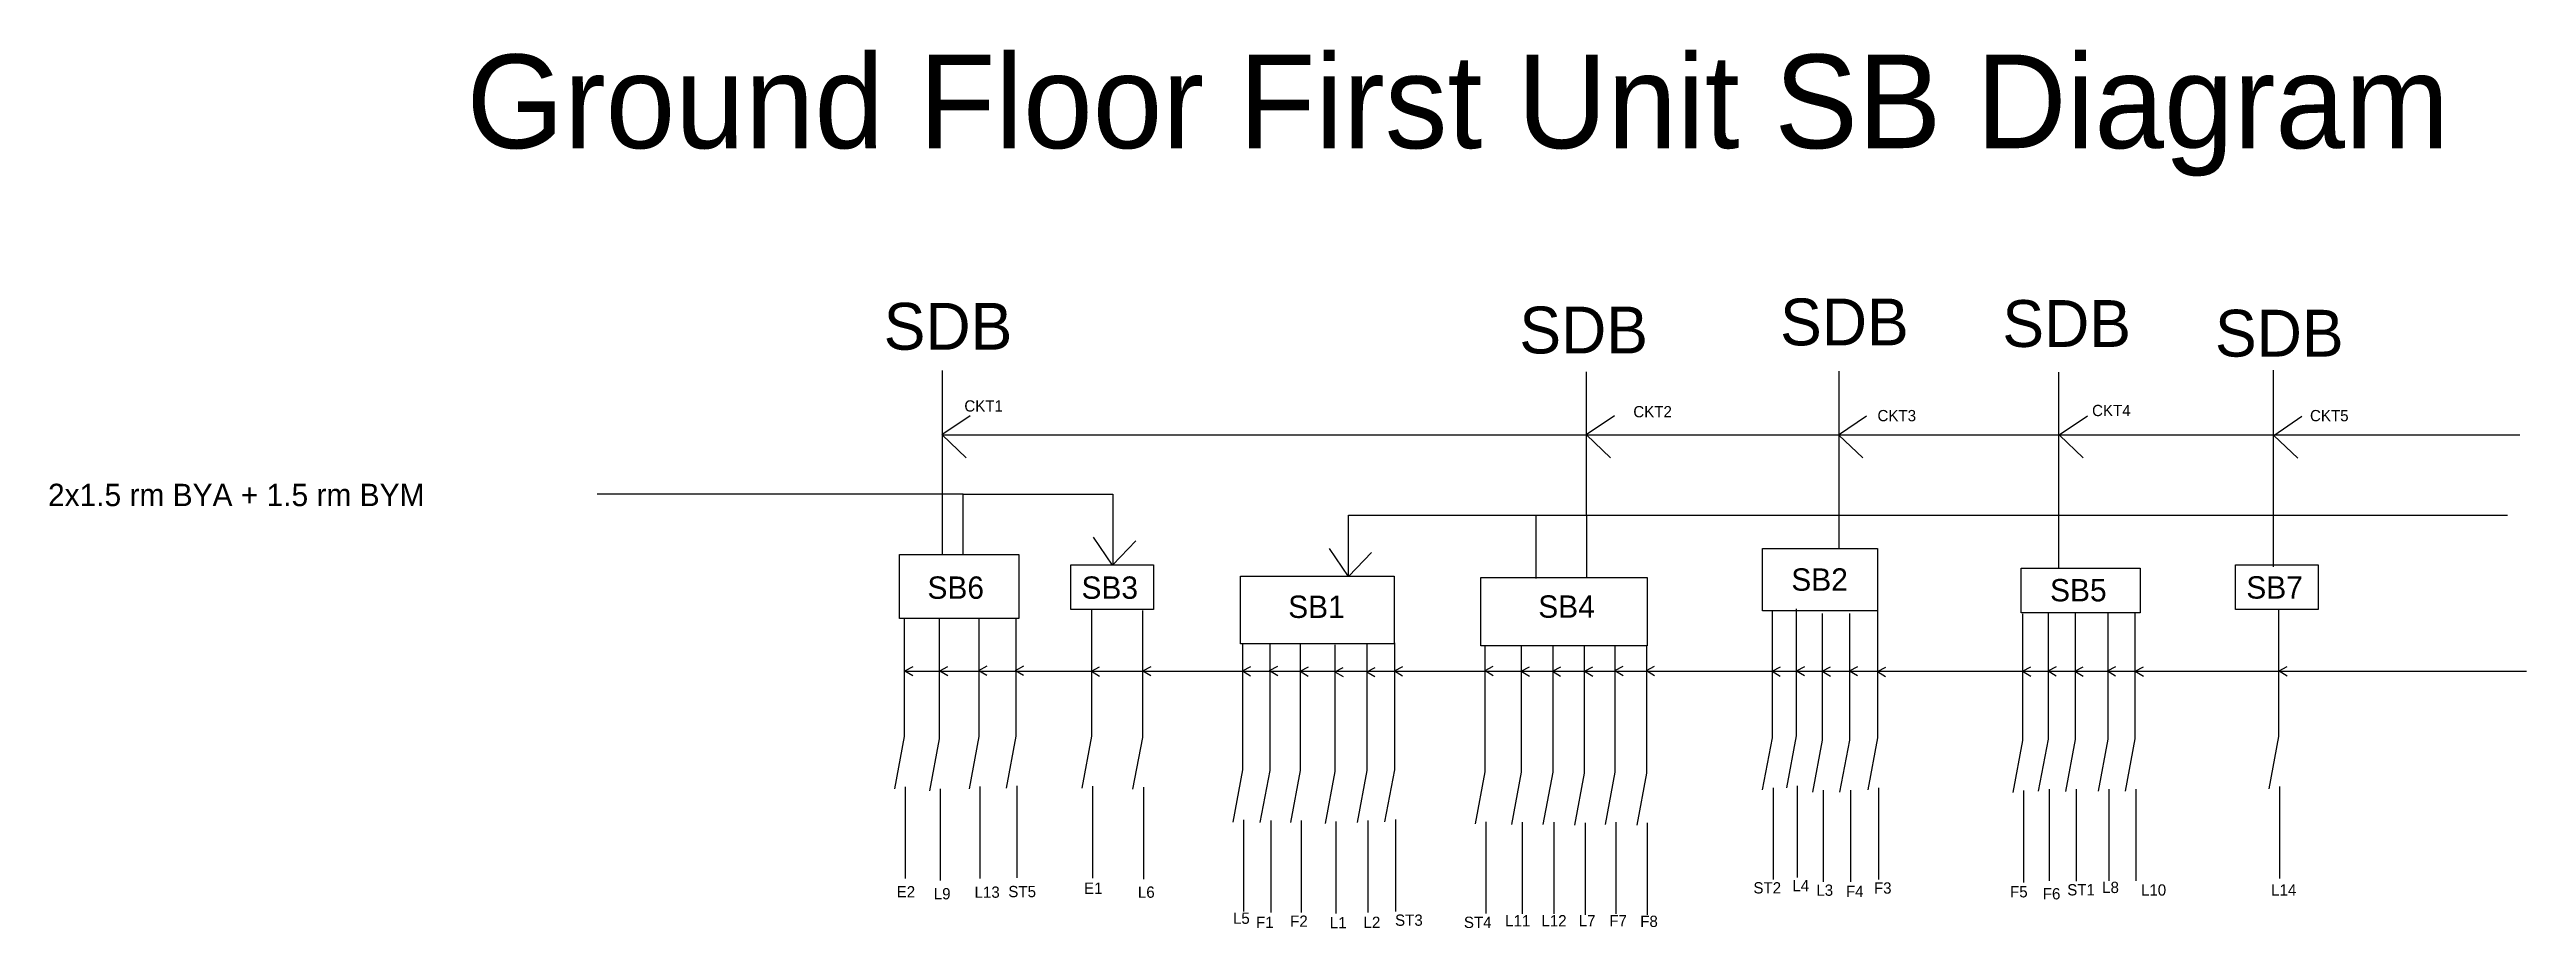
# Model space of a CAD drawing. Header units: inches. Extents: x -1380 to -106, y -233 to 422.
# Drawn here: x -1347.7 to -1222.1, y 336.7 to 381.3 of the extents above; entities that cross this region are included whole.
import ezdxf

# ---------------------------------------------------------------- set-up
doc = ezdxf.new("R2010")
doc.units = ezdxf.units.IN
doc.header["$MEASUREMENT"] = 0
doc.layers.add('Fitings and Fixture Texts', color=19, linetype='Continuous')

msp = doc.modelspace()

# ---------------------------------------------------------------- texts
at = {"attachment_point": 1}
for s, insert, char_height, width in [('Ground Floor First Unit SB Diagram', (-1326.55, 381.04), 4.7466, 353.4069), ('SDB', (-1305.4, 368.45), 2.373, 176.7034), ('SDB', (-1273.17, 368.26), 2.373, 176.7034), ('SDB', (-1259.95, 368.67), 2.373, 176.7034), ('SDB', (-1248.68, 368.59), 2.373, 176.7034), ('SDB', (-1237.9, 368.1), 2.373, 176.7034), ('2x1.5 rm BYA + 1.5 rm BYM', (-1347.77, 359.28), 1.134, 84.4338), ('SB6', (-1303.18, 354.58), 1.134, 84.4338), ('SB3', (-1295.37, 354.58), 1.134, 84.4338), ('SB2', (-1259.38, 354.99), 1.134, 84.4338), ('SB5', (-1246.26, 354.45), 1.134, 84.4338), ('SB7', (-1236.31, 354.59), 1.134, 84.4338), ('SB1', (-1284.89, 353.61), 1.134, 84.4338), ('SB4', (-1272.21, 353.62), 1.134, 84.4338)]:
    msp.add_mtext(s, dxfattribs=dict(at, insert=insert, char_height=char_height, width=width))
at = {"layer": 'Fitings and Fixture Texts', "char_height": 0.572, "width": 1.2419, "attachment_point": 1}
for s, insert in [('CKT1', (-1301.31, 363.51)), ('CKT2', (-1267.39, 363.22)), ('CKT3', (-1255.01, 363.02)), ('CKT4', (-1244.13, 363.28)), ('CKT5', (-1233.08, 363.02)), ('L4', (-1259.33, 339.19)), ('L8', (-1243.62, 339.1)), ('E2', (-1304.74, 338.88)), ('L9', (-1302.86, 338.78)), ('L13', (-1300.79, 338.86)), ('ST5', (-1299.08, 338.89)), ('E1', (-1295.24, 339.06)), ('L6', (-1292.51, 338.86)), ('ST2', (-1261.3, 339.08)), ('L3', (-1258.11, 338.96)), ('F4', (-1256.61, 338.9)), ('F3', (-1255.19, 339.07)), ('F5', (-1248.29, 338.88)), ('F6', (-1246.63, 338.78)), ('ST1', (-1245.39, 338.98)), ('L10', (-1241.65, 338.97)), ('L14', (-1235.05, 338.97)), ('L5', (-1287.69, 337.54)), ('F1', (-1286.52, 337.33)), ('F2', (-1284.79, 337.39)), ('L1', (-1282.78, 337.31)), ('L2', (-1281.07, 337.33)), ('ST3', (-1279.47, 337.44)), ('ST4', (-1275.98, 337.33)), ('L11', (-1273.89, 337.41)), ('L12', (-1272.05, 337.41)), ('L7', (-1270.16, 337.41)), ('F7', (-1268.61, 337.41)), ('F8', (-1267.04, 337.38))]:
    msp.add_mtext(s, dxfattribs=dict(at, insert=insert))

# ---------------------------------------------------------------- blocks, each defined once
blk = doc.blocks.new('Line with switch')
for p, q in [((-0.08, 0.02), (-0.08, -5.96)), ((-0.08, -5.96), (-0.57, -8.6)), ((-0.03, -8.49), (-0.03, -13.15))]:
    blk.add_line(p, q)
blk = doc.blocks.new('Arrow head')
for p, q in [((-0.05, 0), (1.38, 0.97)), ((-0.03, -0.01), (1.18, -1.17))]:
    blk.add_line(p, q)
blk = doc.blocks.new('Arrow head small')
for q in [(0.42, 0.22), (0.41, -0.25)]:
    blk.add_line((0, 0), q)

# ---------------------------------------------------------------- linework, layer by layer
for p, q in [((-1302.43, 365.02), (-1302.43, 355.71)), ((-1269.77, 357.69), (-1269.77, 364.96)), ((-1256.97, 364.98), (-1256.97, 355.99)), ((-1245.83, 364.93), (-1245.83, 355.01)), ((-1234.95, 365.04), (-1234.95, 355.06)), ((-1302.43, 361.76), (-1222.44, 361.76)), ((-1256.99, 361.76), (-1255.56, 362.73)), ((-1256.97, 361.75), (-1255.76, 360.6)), ((-1245.8, 361.76), (-1244.37, 362.73)), ((-1245.79, 361.75), (-1244.58, 360.6)), ((-1234.92, 361.73), (-1233.49, 362.71)), ((-1234.91, 361.73), (-1233.69, 360.57)), ((-1301.37, 358.76), (-1319.92, 358.76)), ((-1301.37, 355.71), (-1301.37, 358.76)), ((-1301.37, 358.76), (-1293.78, 358.76)), ((-1293.78, 358.76), (-1293.78, 355.13)), ((-1281.84, 354.65), (-1281.84, 357.69)), ((-1281.84, 357.69), (-1272.34, 357.69)), ((-1272.34, 357.69), (-1272.34, 354.48)), ((-1272.34, 357.69), (-1223.07, 357.69)), ((-1269.77, 357.69), (-1269.77, 354.53)), ((-1294.86, 352.91), (-1294.86, 346.48)), ((-1259.13, 352.93), (-1259.13, 346.5)), ((-1304.36, 352.43), (-1304.36, 346.46)), ((-1302.58, 352.43), (-1302.58, 346.34)), ((-1292.28, 352.85), (-1292.28, 346.42)), ((-1260.35, 352.82), (-1260.35, 346.39)), ((-1257.81, 352.71), (-1257.81, 346.28)), ((-1256.43, 352.71), (-1256.43, 346.28)), ((-1255.01, 352.82), (-1255.01, 346.39)), ((-1247.65, 352.68), (-1247.65, 346.26)), ((-1246.36, 352.76), (-1246.36, 346.33)), ((-1244.98, 352.75), (-1244.98, 346.32)), ((-1243.33, 352.76), (-1243.33, 346.33)), ((-1241.96, 352.77), (-1241.96, 346.34)), ((-1234.67, 352.89), (-1234.67, 346.46)), ((-1287.21, 351.2), (-1287.21, 344.77)), ((-1285.82, 351.16), (-1285.82, 344.74)), ((-1284.29, 351.16), (-1284.29, 344.74)), ((-1282.53, 351.12), (-1282.53, 344.69)), ((-1280.9, 351.16), (-1280.9, 344.74)), ((-1279.5, 351.21), (-1279.5, 344.78)), ((-1274.92, 351.1), (-1274.92, 344.67)), ((-1273.07, 351.08), (-1273.07, 344.65)), ((-1271.47, 351.08), (-1271.47, 344.65)), ((-1269.88, 351.04), (-1269.88, 344.61)), ((-1268.32, 351.08), (-1268.32, 344.65)), ((-1266.73, 351.04), (-1266.73, 344.61)), ((-1304.36, 349.78), (-1222.11, 349.78)), ((-1304.36, 346.46), (-1304.85, 343.82)), ((-1302.58, 346.34), (-1303.07, 343.71)), ((-1294.86, 346.48), (-1295.36, 343.84)), ((-1292.28, 346.42), (-1292.78, 343.79)), ((-1260.35, 346.39), (-1260.85, 343.76)), ((-1259.13, 346.5), (-1259.62, 343.87)), ((-1257.81, 346.28), (-1258.3, 343.65)), ((-1256.43, 346.28), (-1256.93, 343.65)), ((-1255.01, 346.39), (-1255.5, 343.76)), ((-1247.65, 346.26), (-1248.15, 343.62)), ((-1246.36, 346.33), (-1246.86, 343.69)), ((-1244.98, 346.32), (-1245.48, 343.68)), ((-1243.33, 346.33), (-1243.82, 343.69)), ((-1241.96, 346.34), (-1242.46, 343.7)), ((-1234.67, 346.46), (-1235.16, 343.82)), ((-1287.21, 344.77), (-1287.7, 342.13)), ((-1285.82, 344.74), (-1286.32, 342.1)), ((-1284.29, 344.74), (-1284.78, 342.1)), ((-1282.53, 344.69), (-1283.02, 342.05)), ((-1280.9, 344.74), (-1281.4, 342.1)), ((-1279.5, 344.78), (-1280, 342.14)), ((-1274.92, 344.67), (-1275.41, 342.04)), ((-1273.07, 344.65), (-1273.56, 342.01)), ((-1271.47, 344.65), (-1271.97, 342.01)), ((-1269.88, 344.61), (-1270.37, 341.97)), ((-1268.32, 344.65), (-1268.82, 342.01)), ((-1266.73, 344.61), (-1267.22, 341.97)), ((-1304.31, 343.92), (-1304.31, 339.27)), ((-1302.53, 343.81), (-1302.53, 339.16)), ((-1294.81, 343.95), (-1294.81, 339.29)), ((-1292.23, 343.89), (-1292.23, 339.24)), ((-1260.3, 343.86), (-1260.3, 339.21)), ((-1259.08, 343.97), (-1259.08, 339.32)), ((-1257.76, 343.75), (-1257.76, 339.1)), ((-1256.38, 343.75), (-1256.38, 339.1)), ((-1254.96, 343.86), (-1254.96, 339.21)), ((-1247.6, 343.72), (-1247.6, 339.07)), ((-1246.31, 343.8), (-1246.31, 339.15)), ((-1244.93, 343.79), (-1244.93, 339.13)), ((-1243.28, 343.8), (-1243.28, 339.15)), ((-1241.91, 343.8), (-1241.91, 339.15)), ((-1234.62, 343.93), (-1234.62, 339.27)), ((-1287.16, 342.24), (-1287.16, 337.59)), ((-1285.77, 342.2), (-1285.77, 337.55)), ((-1284.24, 342.2), (-1284.24, 337.55)), ((-1282.48, 342.16), (-1282.48, 337.5)), ((-1280.85, 342.2), (-1280.85, 337.55)), ((-1279.45, 342.25), (-1279.45, 337.6)), ((-1274.87, 342.14), (-1274.87, 337.49)), ((-1273.02, 342.12), (-1273.02, 337.47)), ((-1271.42, 342.12), (-1271.42, 337.47)), ((-1269.83, 342.08), (-1269.83, 337.42)), ((-1268.28, 342.12), (-1268.28, 337.47)), ((-1266.68, 342.08), (-1266.68, 337.42))]:
    msp.add_line(p, q)
for points in [[(-1304.6, 355.7), (-1298.55, 355.7), (-1298.55, 352.44), (-1304.6, 352.44)], [(-1260.84, 355.99), (-1255.01, 355.99), (-1255.01, 352.84), (-1260.84, 352.84)], [(-1295.91, 355.17), (-1291.72, 355.17), (-1291.72, 352.91), (-1295.91, 352.91)], [(-1287.3, 354.59), (-1279.52, 354.59), (-1279.52, 351.17), (-1287.3, 351.17)], [(-1275.12, 354.53), (-1266.68, 354.53), (-1266.68, 351.06), (-1275.12, 351.06)], [(-1247.73, 355), (-1241.69, 355), (-1241.69, 352.74), (-1247.73, 352.74)], [(-1236.85, 355.17), (-1232.66, 355.17), (-1232.66, 352.91), (-1236.85, 352.91)]]:
    msp.add_lwpolyline(points, close=True)

# ---------------------------------------------------------------- block references
for name, p in [('Arrow head', (-1302.4, 361.77)), ('Arrow head', (-1269.73, 361.77)), ('Line with switch', (-1300.5, 352.42)), ('Line with switch', (-1298.62, 352.45)), ('Arrow head small', (-1304.33, 349.8)), ('Arrow head small', (-1302.56, 349.8)), ('Arrow head small', (-1300.58, 349.82)), ('Arrow head small', (-1298.72, 349.82)), ('Arrow head small', (-1294.87, 349.78)), ('Arrow head small', (-1292.26, 349.8)), ('Arrow head small', (-1287.21, 349.79)), ('Arrow head small', (-1285.83, 349.81)), ('Arrow head small', (-1284.28, 349.77)), ('Arrow head small', (-1282.52, 349.75)), ('Arrow head small', (-1280.9, 349.75)), ('Arrow head small', (-1279.5, 349.79)), ('Arrow head small', (-1274.91, 349.81)), ('Arrow head small', (-1273.07, 349.78)), ('Arrow head small', (-1271.49, 349.78)), ('Arrow head small', (-1269.86, 349.78)), ('Arrow head small', (-1268.32, 349.81)), ('Arrow head small', (-1266.73, 349.81)), ('Arrow head small', (-1260.35, 349.78)), ('Arrow head small', (-1259.12, 349.8)), ('Arrow head small', (-1257.81, 349.78)), ('Arrow head small', (-1256.43, 349.8)), ('Arrow head small', (-1255.01, 349.76)), ('Arrow head small', (-1247.65, 349.78)), ('Arrow head small', (-1246.36, 349.79)), ('Arrow head small', (-1245, 349.78)), ('Arrow head small', (-1243.35, 349.79)), ('Arrow head small', (-1241.94, 349.78)), ('Arrow head small', (-1234.65, 349.79))]:
    msp.add_blockref(name, p)
at = {"rotation": 90}
for p in [(-1293.79, 355.2), (-1281.83, 354.62)]:
    msp.add_blockref('Arrow head', p, dxfattribs=at)

msp.set_redraw_order([(e.dxf.handle, doc.entitydb.next_handle()) for e in msp.query("TEXT MTEXT ATTDEF DIMENSION ARC_DIMENSION")])  # texts and dimensions are drawn at this point

doc.saveas('drawing.dxf')
